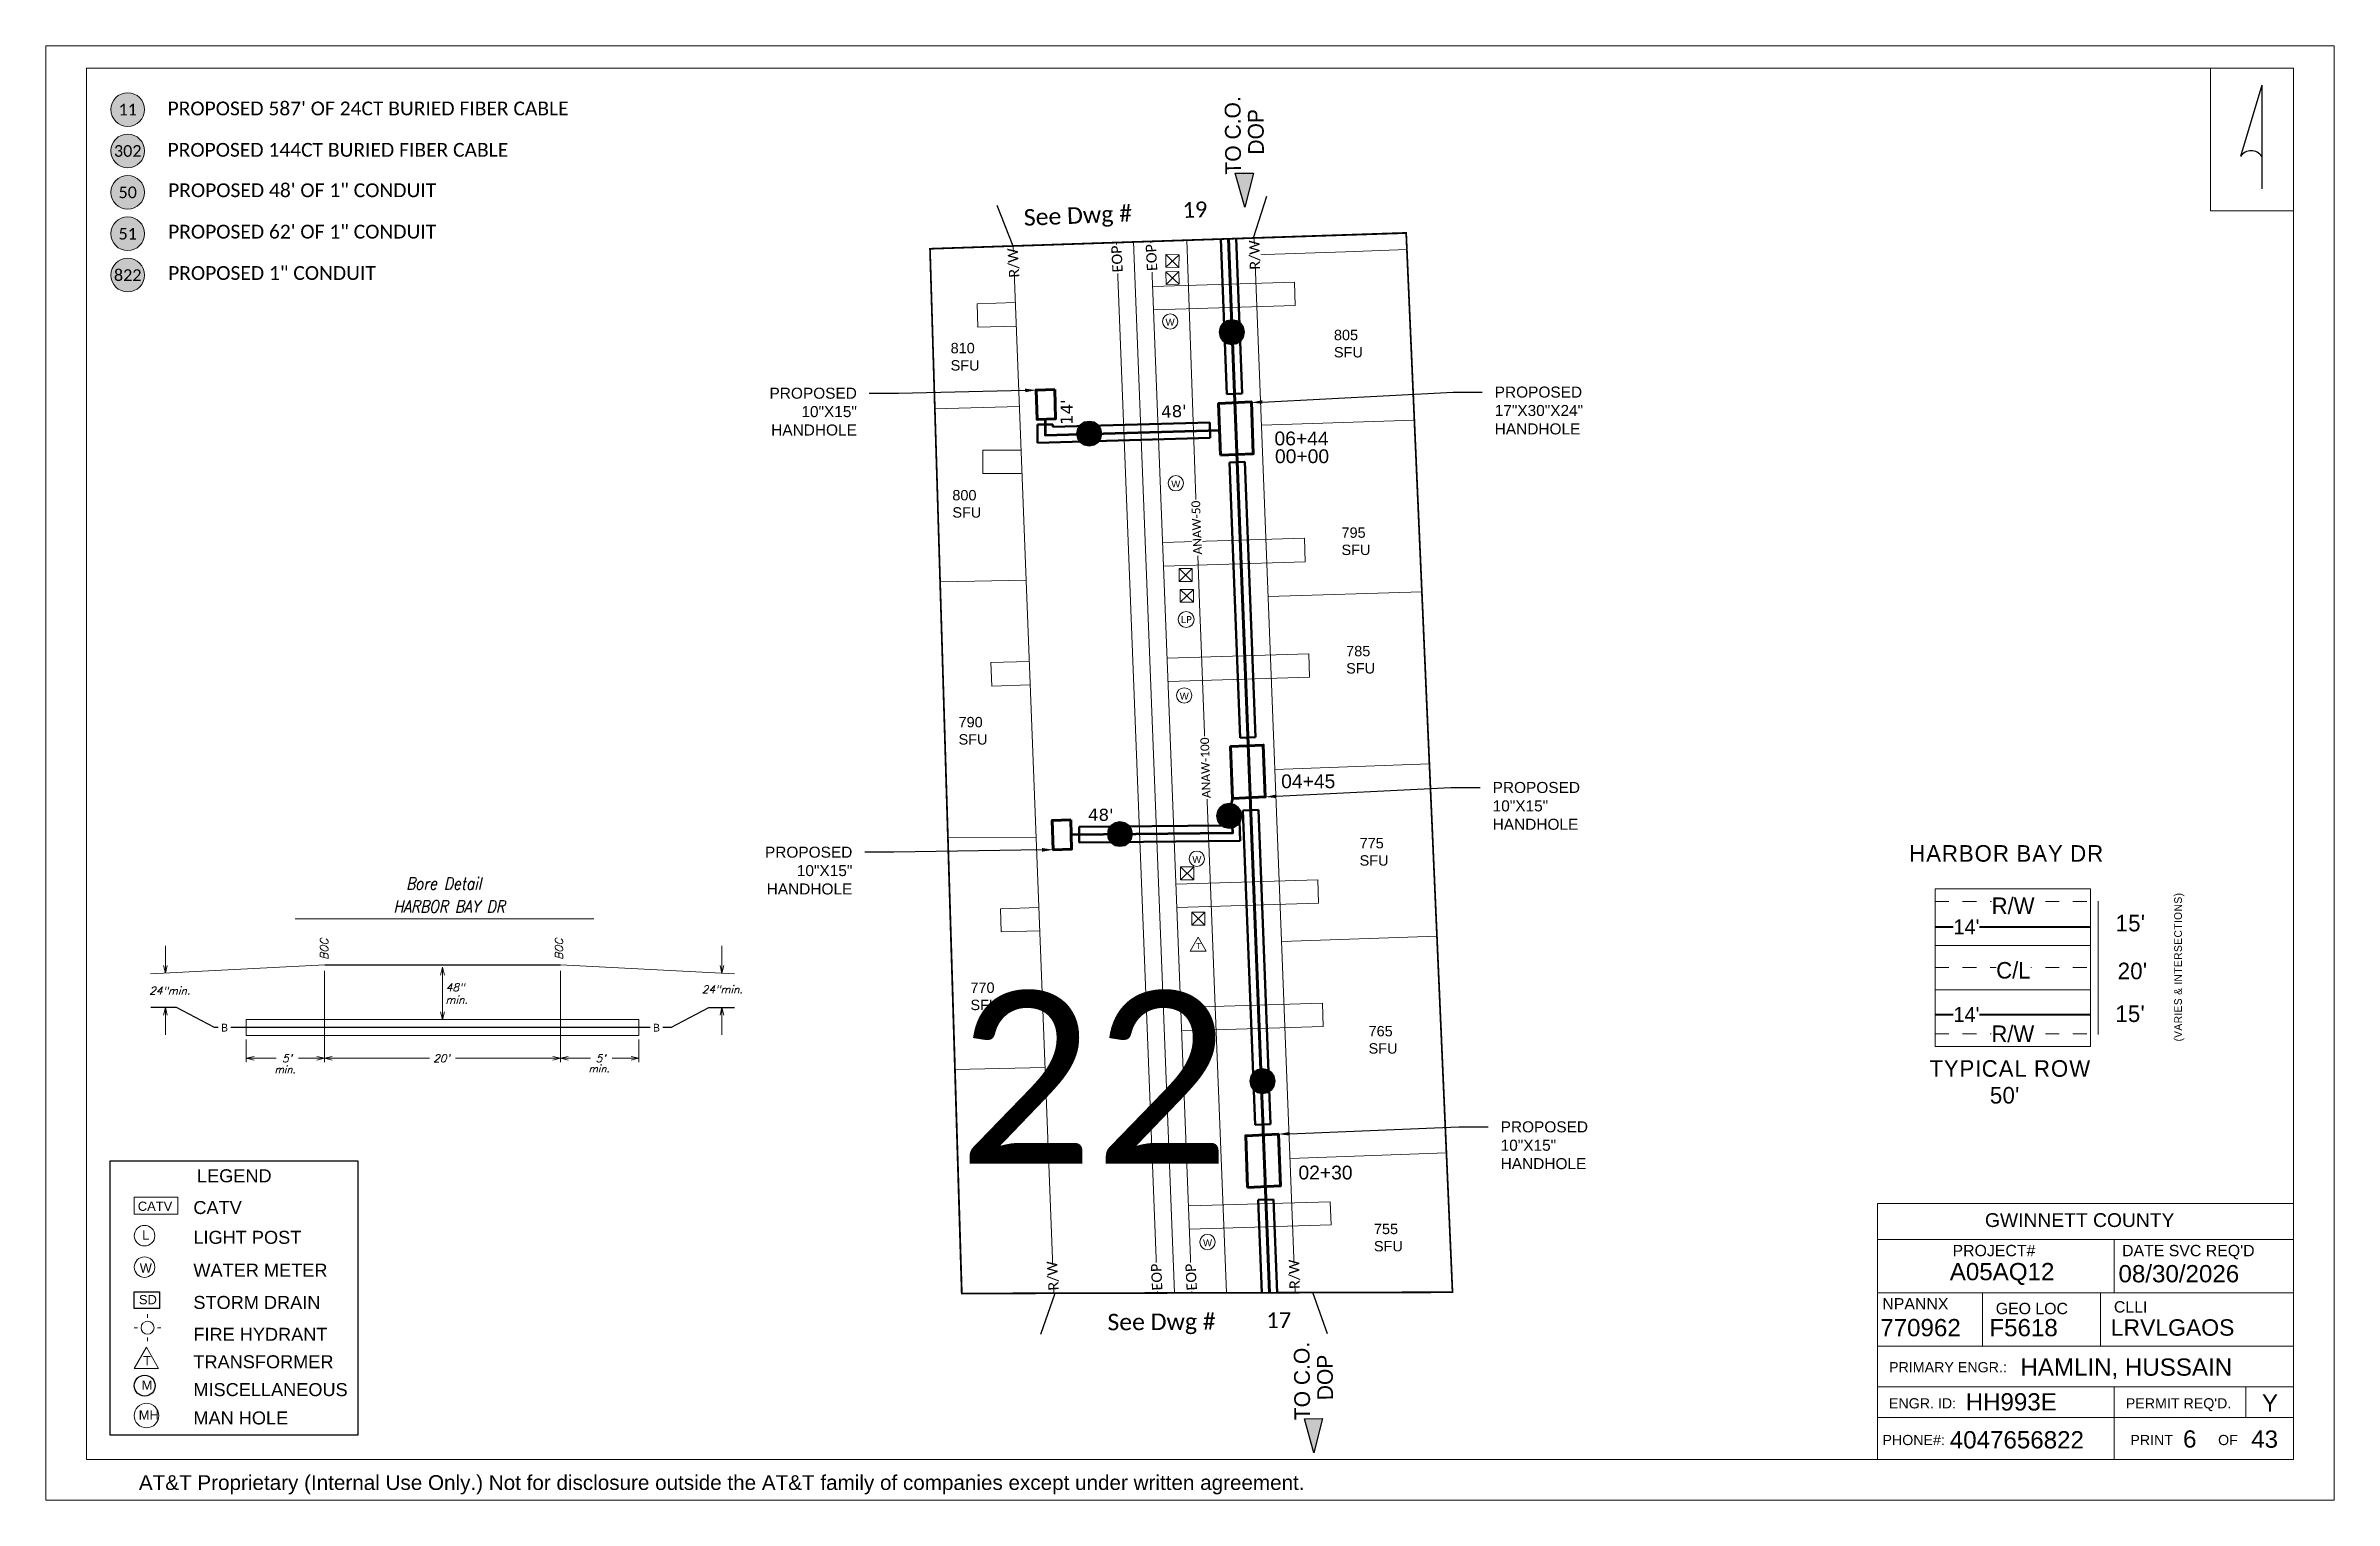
# Paper-space layout '18' of a CAD drawing. Header units: inches. Extents: x 1.3 to 17.9, y 1 to 11.6.
# The model-space entities are those that its viewports show. They can reach past a viewport. Long polylines and large blocks are cut down to what shows.
import ezdxf
from ezdxf import colors
from ezdxf.entities.mleader import LeaderData, LeaderLine
from ezdxf.enums import TextEntityAlignment as Align
from ezdxf.lldxf.tags import DXFTag
from ezdxf.math import Vec2, Vec3

# ---------------------------------------------------------------- set-up
doc = ezdxf.new("R2010")
doc.units = ezdxf.units.IN
doc.header["$MEASUREMENT"] = 0
for name, pattern in [('Buried', [41.5, 10, -0.75, -0.75, 30]), ('DASHED', [0.75, 0.5, -0.25]), ('PHANTOM2', [1.25, 0.625, -0.125, 0.125, -0.125, 0.125, -0.125])]:
    doc.linetypes.add(name, pattern=pattern)
for name, color, linetype in [('845CHH', 7, 'Continuous'), ('8645CHH', 7, 'Continuous'), ('ADDRESS', 6, 'Continuous'), ('EOP', 6, 'Continuous'), ('EX PED', 5, 'Continuous'), ('EXIST MH', 20, 'Continuous'), ('ga_clayton', 7, 'Continuous'), ('Grouping_Boundary', 2, 'Continuous'), ('INNER DUCT', 7, 'Continuous'), ('LIGHT_POST', 7, 'Continuous'), ('LINE LABELS', 7, 'Continuous'), ('Miscellaneous', 1, 'Continuous'), ('Parcels', 7, 'Continuous'), ('Pedestal', 7, 'Continuous'), ('PROPOSED_BURIED', 5, 'Continuous'), ('REELS', 250, 'Continuous'), ('REELS BUBBLES', 87, 'Continuous'), ('Right_of_Way', 7, 'Continuous'), ('StormDrain', 20, 'Continuous'), ('TO CO', 7, 'Continuous'), ('Viewport', 7, 'Continuous'), ('Water_Meter', 7, 'Continuous')]:
    doc.layers.add(name, color=color, linetype=linetype)
for name, color, linetype, lineweight in [('BURIED CABLE EX', 32, 'BUR', 30), ('CATV', 141, 'Continuous', 0), ('CenterLine', 161, 'Continuous', 0), ('DRIVEWAYS', 250, 'Continuous', 20), ('EXISTING', 4, 'Continuous', 0), ('FireHydrant', 150, 'Continuous', 0), ('INNERDUCT', 4, 'Continuous', 53), ('Level 1', 7, 'Continuous', 0), ('Level 18', 7, 'Continuous', 0), ('Level 19', 7, 'DASHED', 0), ('Level 2', 7, 'Continuous', 0), ('Level 3', 7, 'Continuous', 0), ('Level 63', 7, 'Continuous', 0), ('LightPost', 7, 'Continuous', 0), ('ManHole', 252, 'Continuous', 0), ('MISC', 7, 'Continuous', 0), ('Stationing', 7, 'Continuous', 0), ('Transformer', 92, 'Continuous', 0), ('unk 2 (def)', 7, 'Continuous', 0), ('WaterMeter', 252, 'Continuous', 0), ('z Level 63', 7, 'Continuous', 0)]:
    doc.layers.add(name, color=color, linetype=linetype, lineweight=lineweight)
doc.styles.add('Legend', font='calibri.ttf')
doc.styles.add('MtXpl_Arial_Unicode_', font='ARIALUNI.ttf')
doc.styles.add('PROPOSED', font='calibri.ttf')
doc.styles.get("Standard").update_dxf_attribs({"font": 'arial.ttf'})
doc.styles.add('Style-Arial', font='arial.ttf')
doc.styles.add('Style-ENGINEERING', font='ENGINEERING.shx')
doc.styles.add('Style-font000', font='font000.shx')
doc.styles.add('Style-ITALICS', font='ITALICS.shx')
doc.styles.add('Telco', font='dgn000.shx', dxfattribs={"height": 108})
doc.styles.add('TelcoFixed', font='dgn000.shx', dxfattribs={"height": 108})
tags = doc.linetypes.add('BUR', pattern='A,4.693196,-0.073857,["B",Standard,S=0.5,R=0,X=0,Y=-0.25],-0.553701,4.679246', length=10).pattern_tags.tags
tags[6] = DXFTag(74, 10)

psp = doc.layouts.new('18')

# ---------------------------------------------------------------- texts
psp.add_text('LEGEND', height=0.0942).set_placement((2.401, 3.328))
at = {"layer": 'CATV'}
for height, p in [(0.0671, (1.972, 3.121)), (0.0942, (2.375, 3.098))]:
    psp.add_text('CATV', height=height, dxfattribs=at).set_placement(p)
at = {"layer": 'FireHydrant'}
psp.add_text('FIRE HYDRANT', height=0.09418, dxfattribs=at).set_placement((2.375, 2.179))
at = {"layer": 'Level 18', "color": 7, "linetype": 'Continuous', "lineweight": 0, "style": 'Style-ITALICS', "width": 0.828147}
for s, p in [('Bore Detail', (4.189, 5.494)), ('HARBOR BAY DR', (4.229, 5.327))]:
    psp.add_text(s, height=0.08872, dxfattribs=at).set_placement(p, align=Align.MIDDLE_CENTER)
at = {"layer": 'Level 18', "color": 7, "linetype": 'Continuous', "lineweight": 0, "style": 'Style-ITALICS'}
for p in [(3.323, 5.018), (5.026, 5.018)]:
    psp.add_text('BOC', height=0.0564, rotation=90, dxfattribs=at).set_placement(p, align=Align.MIDDLE_CENTER)
for s, p in [('24"min.', (2.204, 4.717)), ('min.', (4.284, 4.651)), ('24"min.', (6.209, 4.727)), ("5'", (3.054, 4.227)), ("20'", (4.174, 4.227)), ("5'", (5.327, 4.227))]:
    psp.add_text(s, height=0.0564, dxfattribs=at).set_placement(p, align=Align.MIDDLE_CENTER)
at = {"layer": 'Level 18', "color": 20, "linetype": 'Continuous', "lineweight": 0, "style": 'Style-ENGINEERING'}
for p in [(2.601, 4.449), (5.732, 4.449)]:
    psp.add_text('B', height=0.0564, dxfattribs=at).set_placement(p, align=Align.MIDDLE_CENTER)
at = {"layer": 'Level 18', "color": 18, "linetype": 'Continuous', "lineweight": 0, "true_color": 0x000000, "style": 'Style-ITALICS'}
for p in [(3.04, 4.146), (5.316, 4.152)]:
    psp.add_text('min.', height=0.0532, dxfattribs=at).set_placement(p, align=Align.MIDDLE_CENTER)
at = {"layer": 'Level 18', "color": 7, "style": 'MtXpl_Arial_Unicode_'}
for s, height, p in [('GWINNETT COUNTY', 0.1, (15.363, 3.004)), ('PROJECT#', 0.0823, (15.128, 2.792)), ("DATE SVC REQ'D", 0.08228, (16.357, 2.792)), ('A05AQ12', 0.1252, (15.108, 2.618)), ('08/30/2026', 0.1252, (16.331, 2.603)), ('770962', 0.1252, (14.604, 2.212)), ('NPANNX', 0.0823, (14.619, 2.406)), ('F5618', 0.1252, (15.395, 2.212)), ('GEO LOC', 0.0823, (15.441, 2.372)), ('LRVLGAOS', 0.119, (16.275, 2.216)), ('CLLI', 0.0823, (16.298, 2.384)), ('PRIMARY ENGR.:', 0.07382, (14.668, 1.951)), ('HAMLIN, HUSSAIN', 0.12517, (15.62, 1.926)), ('ENGR. ID:', 0.0738, (14.667, 1.689)), ('HH993E', 0.1252, (15.223, 1.674)), ("PERMIT REQ'D.", 0.07382, (16.384, 1.689)), ('Y', 0.125, (17.371, 1.666)), ('PHONE#:', 0.0738, (14.62, 1.423)), ('4047656822', 0.1252, (15.108, 1.399)), ('PRINT', 0.0738, (16.417, 1.423)), ('OF', 0.0738, (17.053, 1.423)), ('43', 0.1252, (17.293, 1.404))]:
    psp.add_text(s, height=height, dxfattribs=at).set_placement(p)
at = {"layer": 'Level 18', "color": 7, "linetype": 'Continuous', "lineweight": 0, "insert": (4.272, 4.741), "char_height": 0.0564, "attachment_point": 5, "line_spacing_factor": 0.6, "style": 'Style-ITALICS'}
psp.add_mtext('48"', dxfattribs=at)
at = {"layer": 'Level 18', "color": 7, "lineweight": 0, "insert": (16.799, 1.53), "char_height": 0.1252, "attachment_point": 1, "style": 'MtXpl_Arial_Unicode_'}
psp.add_mtext('{\\C256;6 }', dxfattribs=at)
at = {"layer": 'LightPost'}
for s, height, p in [('L', 0.0671, (2.004, 2.912)), ('LIGHT POST', 0.0942, (2.375, 2.882))]:
    psp.add_text(s, height=height, dxfattribs=at).set_placement(p)
at = {"layer": 'ManHole'}
for s, height, p in [('MH', 0.0671, (1.979, 1.608)), ('MAN HOLE', 0.0942, (2.375, 1.573))]:
    psp.add_text(s, height=height, dxfattribs=at).set_placement(p)
at = {"layer": 'Miscellaneous'}
for s, height, p in [('M', 0.0671, (2, 1.824)), ('MISCELLANEOUS', 0.09418, (2.375, 1.778))]:
    psp.add_text(s, height=height, dxfattribs=at).set_placement(p)
at = {"layer": 'REELS', "linetype": 'BUR', "lineweight": 30, "ltscale": 4, "char_height": 0.1, "attachment_point": 1, "style": 'Legend'}
for s, width, insert in [("PROPOSED 587' OF 24CT BURIED FIBER CABLE", 2.93108, (2.188, 11.162)), ('PROPOSED 144CT BURIED FIBER CABLE', 2.48869, (2.188, 10.862)), ('PROPOSED 48\' OF 1" CONDUIT', 1.96408, (2.192, 10.569)), ('PROPOSED 62\' OF 1" CONDUIT', 1.96408, (2.192, 10.269)), ('PROPOSED 1" CONDUIT', 1.52169, (2.192, 9.969))]:
    psp.add_mtext_dynamic_manual_height_columns(s, width=width, gutter_width=340.277, heights=[0], dxfattribs=dict(at, insert=insert))
at = {"layer": 'StormDrain'}
for s, height, p in [('SD', 0.0671, (1.98, 2.444)), ('STORM DRAIN', 0.09418, (2.375, 2.41))]:
    psp.add_text(s, height=height, dxfattribs=at).set_placement(p)
at = {"layer": 'Transformer'}
for s, height, p in [('T', 0.0671, (2.011, 2.001)), ('TRANSFORMER', 0.09418, (2.375, 1.98))]:
    psp.add_text(s, height=height, dxfattribs=at).set_placement(p)
at = {"layer": 'WaterMeter'}
for s, height, p in [('W', 0.0671, (1.986, 2.674)), ('WATER METER', 0.09418, (2.375, 2.644))]:
    psp.add_text(s, height=height, dxfattribs=at).set_placement(p)

msp = doc.modelspace()

# ---------------------------------------------------------------- texts
at = {"layer": 'ADDRESS', "color": 1, "lineweight": 35, "char_height": 6, "attachment_point": 1}
for s, insert in [('805\\PSFU', (2371146.7, 1422524)), ('810\\PSFU', (2370924.4, 1422516.4)), ('800\\PSFU', (2370925.4, 1422431.1)), ('795\\PSFU', (2371151.1, 1422409.4)), ('785\\PSFU', (2371153.8, 1422340.7)), ('790\\PSFU', (2370929, 1422299.5)), ('775\\PSFU', (2371161.6, 1422229.3)), ('770\\PSFU', (2370935.9, 1422145.5)), ('765\\PSFU', (2371166.8, 1422120.3)), ('755\\PSFU', (2371169.9, 1422005.6))]:
    msp.add_mtext(s, dxfattribs=dict(at, insert=insert))
at = {"layer": 'Grouping_Boundary', "style": 'PROPOSED'}
msp.add_text('22', height=100, dxfattribs=at).set_placement((2370928.4, 1422040.5))
at = {"layer": 'INNER DUCT', "char_height": 7, "width": 12.108, "attachment_point": 5, "style": 'Legend'}
for s, insert, rotation in [("\\pxqc;{\\fVerdana|b0|i0|c0|p34;14'}", (2370991.7, 1422476.3), 89.8842), ("\\pxqc;{\\fVerdana|b0|i0|c0|p34;48'}", (2371053.9, 1422476.7), 2.5287), ("\\pxqc;{\\fVerdana|b0|i0|c0|p34;48'}", (2371011.5, 1422242.7), 0.0669)]:
    msp.add_mtext(s, dxfattribs=dict(at, insert=insert, rotation=rotation))
at = {"layer": 'Stationing', "color": 7, "lineweight": 35, "style": 'Style-Arial'}
for s, p in [('06+44', (2371127.9, 1422461)), ('00+00', (2371128.2, 1422450.7)), ('04+45', (2371131.8, 1422262.2)), ('02+30', (2371141.8, 1422035.3))]:
    e = msp.add_text(s, height=8, rotation=0, dxfattribs=at)
    e.set_placement(p, align=Align.MIDDLE_CENTER)
    e.dxf.unprotected_set("ltscale", 0)

# ---------------------------------------------------------------- blocks, each defined once
blk = doc.blocks.new('*U176')
at = {"color": 92, "lineweight": 30}
blk.add_lwpolyline([(15.48, 5.98), (11.74, 6.28), (2.75, -13.93), (5.47, -16.51)], dxfattribs=at)
at = {"color": 92, "lineweight": 30, "style": 'Legend'}
blk.add_text('See Dwg #', height=1.415, rotation=66.2465, dxfattribs=at).set_placement((7.49, -11.11))
at = {"lineweight": 0, "style": 'Legend'}
blk.add_attdef('DWG', (12.89, 1.4), '', height=1.35, rotation=66.2465, dxfattribs=at)
blk = doc.blocks.new('*U167')
h = blk.add_hatch(color=92)
h.dxf.hatch_style = 1
h.paths.add_polyline_path([(-150, 0), (56, 55), (56, -55)])
at = {"color": 92}
blk.add_lwpolyline([(-150, 0), (56, 55), (56, -55), (-150, 0)], close=True, dxfattribs=at)
at = {"color": 92, "lineweight": 30}
blk.add_lwpolyline([(580, 0, 0, 0, 0), (56, 0, 30, 0, 0), (0, 0, 0, 0, 0)], format="xyseb", dxfattribs=at)
at = {"color": 92, "lineweight": 30, "char_height": 95, "attachment_point": 1, "style": 'TelcoFixed'}
for s, insert in [('TO C.O.', (48, 115)), ('\\pxql;DOP', (167, -24))]:
    blk.add_mtext_dynamic_manual_height_columns(s, width=678.47, gutter_width=1, heights=[0], dxfattribs=dict(at, insert=insert))
blk = doc.blocks.new('*U177')
at = {"color": 92, "lineweight": 30}
blk.add_lwpolyline([(16.17, 7.54), (12.44, 7.84), (4.04, -11.03), (6.76, -13.61)], dxfattribs=at)
at = {"color": 92, "lineweight": 30, "style": 'Legend'}
blk.add_text('See Dwg #', height=1.415, rotation=246.4959, dxfattribs=at).set_placement((13.56, 6.21))
at = {"lineweight": 0, "style": 'Legend'}
blk.add_attdef('DWG', (8.22, -6.32), '', height=1.35, rotation=246.4959, dxfattribs=at)
blk = doc.blocks.new('*U310')
at = {"linetype": 'Continuous', "lineweight": 0, "true_color": 0xffffff}
h = blk.add_hatch(color=7, dxfattribs=at)
h.dxf.hatch_style = 1
h.paths.add_polyline_path([(-0.122, 0, 1), (0.122, 0, 1)])
at = {"color": 0, "linetype": 'ByBlock', "lineweight": -2}
blk.add_circle((0, 0), 0.122, dxfattribs=at)
at = {"color": 0, "linetype": 'ByBlock', "lineweight": -2, "style": 'PROPOSED'}
blk.add_attdef('CCFN', text='', height=0.0844, dxfattribs=at).set_placement((0, 0), align=Align.MIDDLE_CENTER)
at = {"color": 0, "linetype": 'ByBlock', "lineweight": -2, "flags": 104}
blk.add_attdef('CCFA', text='', height=0.0844, dxfattribs=at).set_placement((0.206, 0.09), align=Align.TOP_LEFT)
blk = doc.blocks.new('ATTSW_NORTH1')
at = {"layer": 'z Level 63', "color": 0, "linetype": 'Continuous', "lineweight": -2, "ltscale": 800.0016}
for q in [(-1458, -1329), (0, -3559)]:
    blk.add_line((0, 3559), q, dxfattribs=at)
blk.add_arc((-729, -1826), 882, 34.29789, 145.70211, dxfattribs=at)
blk = doc.blocks.new('_Open90')
at = {"color": 0, "linetype": 'ByBlock', "lineweight": -2}
for p, q in [((0, 0), (-1, 0)), ((-0.5, 0.5), (0, 0)), ((0, 0), (-0.5, -0.5))]:
    blk.add_line(p, q, dxfattribs=at)
blk = doc.blocks.new('845CHH')
at = {"layer": '845CHH', "color": 1, "lineweight": 90}
blk.add_lwpolyline([(15.8, -10.3), (-14.2, -10.2), (-14.3, 8.8), (15.7, 8.7)], close=True, dxfattribs=at)
blk = doc.blocks.new('8645CHH')
at = {"layer": '8645CHH', "color": 1, "lineweight": 70}
blk.add_lwpolyline([(9.1, -5.9), (-7.9, -5.8), (-7.9, 4.9), (9.1, 4.9)], close=True, dxfattribs=at)
blk = doc.blocks.new('LP')
at = {"layer": 'EXIST MH', "color": 250, "lineweight": 0}
blk.add_circle((0, 0), 4.61, dxfattribs=at)
at = {"layer": 'EXIST MH', "color": 250, "insert": (0.1, 0), "char_height": 4, "width": 6.256, "attachment_point": 5, "style": 'Legend'}
blk.add_mtext('{\\fVerdana|b0|i0|c0|p34;LP}', dxfattribs=at)
blk = doc.blocks.new('EX PED')
at = {"layer": 'EX PED', "color": 5, "lineweight": 0}
blk.add_lwpolyline([(-3.8, 3.7), (3.8, 3.7), (3.8, -3.7), (-3.8, -3.7)], close=True, dxfattribs=at)
for points in [[(-3.8, 3.7), (3.8, -3.7)], [(3.8, 3.7), (-3.8, -3.7)]]:
    blk.add_lwpolyline(points, dxfattribs=at)
blk = doc.blocks.new('Transformer')
at = {"layer": 'Transformer'}
blk.add_lwpolyline([(0, 1.52), (-1.31, -0.76), (1.31, -0.76)], close=True, dxfattribs=at)
blk.add_text('T', height=0.998, dxfattribs=at).set_placement((-0.35, -0.44))
blk = doc.blocks.new('WaterMeter')
at = {"layer": 'WaterMeter'}
blk.add_circle((0, 0), 1.11, dxfattribs=at)
blk.add_text('W', height=0.998, dxfattribs=at).set_placement((-0.66, -0.6))

# ---------------------------------------------------------------- linework, layer by layer
at = {"layer": 'BURIED CABLE EX', "lineweight": 0}
msp.add_lwpolyline([(2371071.5, 1422295.2), (2371069.3, 1422351.1), (2371068.9, 1422359.9), (2371060.7, 1422596), (2371059.2, 1422610), (2371052.9, 1422773.2), (2371052.4, 1422784.4), (2371044.4, 1422989.5), (2371044.1, 1422999.7), (2371042.8, 1423036, 0.275736), (2371011.8, 1423083.4), (2371001.4, 1423087.3, 0.44237), (2370932.9, 1423042.4), (2370932.3, 1423031.9, 0.334139), (2370974, 1422980.1, -0.33259), (2370985.3, 1422966.1), (2370991, 1422819.6)], format="xyb", dxfattribs=at).dxf.unprotected_set("ltscale", 0)
msp.add_lwpolyline([(2371106, 1421424.8), (2371095.4, 1421687.4), (2371094.9, 1421699.4), (2371089.6, 1421829.7), (2371086.9, 1421899.6), (2371086.4, 1421912.6), (2371077.5, 1422141.3), (2371077.1, 1422151.5), (2371071.5, 1422295.2)], dxfattribs=at).dxf.unprotected_set("ltscale", 0)
at = {"layer": 'CenterLine', "color": 7, "linetype": 'PHANTOM2', "lineweight": 0, "ltscale": 20}
msp.add_lwpolyline([(2371058.3, 1421863.2), (2371056.9, 1421898.5), (2371013.4, 1423014.7)], dxfattribs=at)
at = {"layer": 'DRIVEWAYS', "color": 1, "lineweight": 0}
for points in [[(2371041.6, 1422549.2), (2371123.8, 1422551.7), (2371124.2, 1422538.1), (2371042.1, 1422535.6)], [(2370962.4, 1422526.2), (2370940.1, 1422525.5), (2370939.7, 1422539.1), (2370961.9, 1422539.8)], [(2370965.3, 1422440.7), (2370943, 1422440.7), (2370943.1, 1422454.2), (2370965.2, 1422454.2)], [(2371047.3, 1422400.6), (2371129.6, 1422403.1), (2371130, 1422389.5), (2371047.9, 1422387)], [(2370970.5, 1422318.1), (2370948.2, 1422317.4), (2370947.8, 1422331), (2370970, 1422331.7)], [(2371050, 1422333.6), (2371132.2, 1422336.1), (2371132.6, 1422322.5), (2371050.5, 1422320.1)], [(2371055.1, 1422202.5), (2371137.3, 1422205), (2371137.7, 1422191.5), (2371055.6, 1422189)], [(2370976.1, 1422175.5), (2370953.8, 1422174.8), (2370953.4, 1422188.3), (2370975.5, 1422189)], [(2371057.8, 1422131), (2371140.1, 1422133.5), (2371140.5, 1422119.9), (2371058.4, 1422117.5)], [(2371062.3, 1422015.9), (2371144.6, 1422018.4), (2371145, 1422004.9), (2371062.9, 1422002.4)]]:
    msp.add_lwpolyline(points, dxfattribs=at)
at = {"layer": 'EOP', "color": 6, "lineweight": 0}
msp.add_lwpolyline([(2371066.9, 1421898.9), (2371024.5, 1422988.3)], dxfattribs=at)
msp.add_lwpolyline([(2371005.3, 1422966.9), (2371046.9, 1421898.1, -0.417054)], format="xyb", dxfattribs=at)
at = {"layer": 'Grouping_Boundary', "const_width": 1}
for points in [[(2370854.9, 1423141.9), (2371170.6, 1423154.2), (2371187.6, 1422580.1), (2370881.2, 1422570.1)], [(2371215.5, 1421965.9), (2370930.9, 1421965.1), (2370841.8, 1422074.8), (2370574.3, 1421924.6), (2370692.1, 1421714.6), (2370826.7, 1421666), (2370828.4, 1421615.1), (2371236.1, 1421624.6)]]:
    msp.add_lwpolyline(points, close=True, dxfattribs=at)
at = {"layer": 'INNERDUCT'}
for points in [[(2370979.2, 1422472.2), (2370979.2, 1422463), (2371080.5, 1422465.9)], [(2371087.9, 1422252.3), (2371087.1, 1422249.2), (2371087.8, 1422232.1), (2370994.4, 1422231.2)], [(2371091.5, 1422252.5), (2371091.5, 1422252.5)]]:
    msp.add_lwpolyline(points, dxfattribs=at)
at = {"layer": 'Level 19', "color": 2, "lineweight": 50, "ltscale": 15}
for points in [[(2371084.5, 1422486.7), (2371078.5, 1422642.5), (2371087.4, 1422642.9), (2371093.5, 1422487.1)], [(2371074.9, 1422461.3), (2370974.7, 1422458.4), (2370974.7, 1422469.1), (2370983.7, 1422469.1), (2370983.7, 1422467.7), (2371074.7, 1422470.3)], [(2371092.3, 1422287.4), (2371086.1, 1422447), (2371095.1, 1422447.4), (2371101.3, 1422287.8)], [(2371101, 1422062.9), (2371093.9, 1422245.3), (2371102.9, 1422245.7), (2371110, 1422063.3)], [(2370998.9, 1422235.7), (2371083.1, 1422236.6), (2371082.8, 1422244.4), (2371091.8, 1422244.7), (2371092.4, 1422227.7), (2370999, 1422226.7)], [(2371110.4, 1421827.4), (2371107.4, 1421900.4), (2371102.7, 1422019.4), (2371111.7, 1422019.7), (2371116.4, 1421900.8), (2371119.4, 1421827.8)]]:
    msp.add_lwpolyline(points, close=True, dxfattribs=at)
at = {"layer": 'Parcels', "color": 255, "linetype": 'DASHED', "lineweight": 0, "ltscale": 15}
for points in [[(2370960.3, 1422580.8), (2370752.8, 1422574.9), (2370752.1, 1422600.3), (2370749.9, 1422676.7), (2370956.3, 1422681.8)], [(2371097.1, 1422666.1), (2371251.2, 1422672.3), (2371309.4, 1422674.6), (2371312.6, 1422674.7), (2371316.2, 1422575.1), (2371313.2, 1422575), (2371153.5, 1422569.3), (2371100.9, 1422567.4)], [(2370964.2, 1422479.5), (2370764.3, 1422474.2), (2370755, 1422500.8), (2370752.8, 1422574.9), (2370960.3, 1422580.8)], [(2371100.9, 1422567.4), (2371153.5, 1422569.3), (2371313.2, 1422575), (2371316.2, 1422575.1), (2371319.8, 1422475.8), (2371316.7, 1422475.7), (2371104.7, 1422468.8)], [(2370968.1, 1422378.9), (2370798.8, 1422375.1), (2370769.9, 1422458.1), (2370764.3, 1422474.2), (2370964.2, 1422479.5)], [(2371104.7, 1422468.8), (2371316.7, 1422475.7), (2371319.8, 1422475.8), (2371323.4, 1422376.1), (2371320.4, 1422376), (2371108.6, 1422369.3)], [(2370973.9, 1422229.7), (2370843.7, 1422229.4), (2370833.5, 1422275.4), (2370823.5, 1422303.5), (2370805.3, 1422356.4), (2370798.8, 1422375.1), (2370968.1, 1422378.9)], [(2371108.6, 1422369.3), (2371320.4, 1422376), (2371323.4, 1422376.1), (2371324.4, 1422351), (2371325.1, 1422329.4), (2371327, 1422277), (2371323.9, 1422276.9), (2371112.5, 1422269.1)], [(2371112.5, 1422269.1), (2371323.9, 1422276.9), (2371327, 1422277), (2371328.3, 1422241.2), (2371330.7, 1422176.9), (2371327.6, 1422176.8), (2371116.4, 1422169.2)], [(2370979.1, 1422096.3), (2370920.8, 1422094.9), (2370904.5, 1422094.5), (2370874.5, 1422094), (2370849.1, 1422205.2), (2370843.7, 1422229.4), (2370843.7, 1422229.4), (2370843.7, 1422229.4), (2370973.9, 1422229.7)], [(2371116.4, 1422169.2), (2371327.6, 1422176.8), (2371330.7, 1422176.9), (2371332.2, 1422136.1), (2371335.2, 1422051.2), (2371335.2, 1422051.2), (2371121.3, 1422043.5)], [(2370774.5, 1422035.2), (2370874.5, 1422094), (2370904.5, 1422094.5), (2370906, 1422064.9), (2370912.7, 1421928.9)], [(2370912.7, 1421928.9), (2370906, 1422064.9), (2370904.5, 1422094.5), (2370920.8, 1422094.9), (2370979.1, 1422096.3)], [(2371121.3, 1422043.5), (2371335.2, 1422051.2), (2371335.2, 1422051.2), (2371335.6, 1422042.6), (2371339.3, 1421939.9), (2371336.1, 1421939.8), (2371125.6, 1421932.3)]]:
    msp.add_lwpolyline(points, dxfattribs=at)
at = {"layer": 'PROPOSED_BURIED', "color": 10, "lineweight": 60, "ltscale": 6}
msp.add_lwpolyline([(2371062.2, 1423063.3, -0.084758), (2371067.8, 1423036.9), (2371069.4, 1422990), (2371089.8, 1422467.5)], format="xyb", dxfattribs=at)
msp.add_lwpolyline([(2371089.8, 1422467.5), (2371111.9, 1421900.6), (2371115.7, 1421804.7)], dxfattribs=at)
at = {"layer": 'Right_of_Way', "color": 3, "linetype": 'DASHED', "lineweight": 0, "ltscale": 15}
msp.add_lwpolyline([(2370985.6, 1421931.1), (2370946, 1422947.9, -1.765626)], format="xyb", dxfattribs=at)
msp.add_lwpolyline([(2371084.4, 1422990.5), (2371126.8, 1421901.2)], dxfattribs=at)

# ---------------------------------------------------------------- block references
at = {"layer": '845CHH', "color": 1, "lineweight": 50, "rotation": 272.3453997614127}
for p in [(2371090.6, 1422467.5), (2371097.5, 1422268.5), (2371106.3, 1422042.9)]:
    msp.add_blockref('845CHH', p, dxfattribs=at)
at = {"layer": '8645CHH', "color": 1, "lineweight": 50, "rotation": 91.95500150197732}
for p in [(2370979.2, 1422480.1), (2370988.5, 1422230.6)]:
    msp.add_blockref('8645CHH', p, dxfattribs=at)
at = {"layer": 'LIGHT_POST', "lineweight": 35}
msp.add_blockref('LP', (2371061, 1422356), dxfattribs=at)
at = {"layer": 'Pedestal', "lineweight": 35}
for p, rotation in [((2371053, 1422563.9), 359.1559067511963), ((2371053.1, 1422554), 1.278358418100945)]:
    msp.add_blockref('EX PED', p, dxfattribs=dict(at, rotation=rotation))
for p in [(2371060.7, 1422381.8), (2371061.4, 1422369.7), (2371061.6, 1422208.8), (2371068, 1422182.5)]:
    msp.add_blockref('EX PED', p, dxfattribs=at)
at = {"layer": 'REELS BUBBLES', "color": 250, "lineweight": 0, "xscale": 60, "yscale": 60, "zscale": 60}
for p, values in [((2371087.5, 1422522.6), {'CCFN': '11'}), ((2371004.7, 1422463.8), {'CCFN': '51'}), ((2371022.6, 1422231.6), {'CCFN': '50'}), ((2371105.3, 1422088.3), {'CCFN': '302'})]:
    msp.add_blockref('*U310', p, dxfattribs=at).add_auto_attribs(values)
at = {"layer": 'Transformer', "lineweight": 35, "xscale": 3.5, "yscale": 3.5, "zscale": 3.5}
msp.add_blockref('Transformer', (2371068, 1422166.4), dxfattribs=at)
at = {"layer": 'Water_Meter', "color": 5, "lineweight": 35, "xscale": 4, "yscale": 4}
for p in [(2371051.7, 1422528.8, 5), (2371055, 1422435, 5), (2371059.9, 1422312, 5), (2371067.2, 1422217.3, 5), (2371070, 1422117.2, 5), (2371073.4, 1421995, 5)]:
    msp.add_blockref('WaterMeter', p, dxfattribs=at)

msp.set_redraw_order([(e.dxf.handle, doc.entitydb.next_handle()) for e in msp.query("TEXT MTEXT ATTDEF DIMENSION ARC_DIMENSION")])  # texts and dimensions are drawn at this point

# ---------------------------------------------------------------- leaders
at = {"layer": 'ga_clayton'}
ml = msp.add_multileader_mtext('Standard', dxfattribs=at)
ml.set_content('\\pxt10;NOTE: 749-772 UNITS COUNTS FOR\\P\\ptz;ENERGIZED EXISTING FBT FOR \\PADDRESS 748 (51995432)', color=256)
ml.set_leader_properties(color=256, linetype='ByLayer', lineweight=30)
ml.set_arrow_properties(name='OPEN90')
ml.build(insert=Vec2(0, 0))
ml.multileader.update_dxf_attribs({"leader_type": 2, "dogleg_length": 0.36, "arrow_head_size": 22.6, "scale": 5})
ctx = ml.context
ctx.base_point, ctx.scale, ctx.char_height, ctx.arrow_head_size, ctx.landing_gap_size, ctx.plane_origin = Vec3(2370638.2, 1425758.3), 5, 5.278, 22.6, 0.203, Vec3(2370622, 1425682.5)
notes = []
notes.append((ctx, [(0, (0, 0, 0), (0, 0), (1, 0), 1, [])]))
ctx.mtext.insert, ctx.mtext.width, ctx.mtext.defined_height, ctx.mtext.flow_direction = Vec3(2370638.4, 1425760.9), 154.065, 53.2, 5
ml = msp.add_multileader_mtext('Standard', dxfattribs=at)
ml.set_content('\\pxt10;NOTE: 773-778 UNITS COUNTS FOR\\P\\ptz;ENERGIZED EXISTING FBT FOR \\PADDRESS 788 (51991809)', color=256)
ml.set_leader_properties(color=256, linetype='ByLayer', lineweight=30)
ml.set_arrow_properties(name='OPEN90')
ml.build(insert=Vec2(0, 0))
ml.multileader.update_dxf_attribs({"leader_type": 2, "dogleg_length": 0.36, "arrow_head_size": 22.6, "scale": 5})
ctx = ml.context
ctx.base_point, ctx.scale, ctx.char_height, ctx.arrow_head_size, ctx.landing_gap_size, ctx.plane_origin = Vec3(2370772.5, 1425436.3), 5, 5.278, 22.6, 0.203, Vec3(2370756.3, 1425360.5)
notes.append((ctx, [(0, (0, 0, 0), (0, 0), (1, 0), 1, [])]))
ctx.mtext.insert, ctx.mtext.width, ctx.mtext.defined_height, ctx.mtext.flow_direction = Vec3(2370772.7, 1425438.9), 154.065, 53.2, 5
for ctx, leaders in notes:
    for number, flags, end, landing, length, lines in leaders:
        leader = LeaderData()
        leader.index, (leader.has_last_leader_line, leader.has_dogleg_vector, leader.attachment_direction) = number, flags
        leader.last_leader_point, leader.dogleg_vector, leader.dogleg_length = Vec3(end), Vec3(landing), length
        for number, points, colour, breaks in lines:
            line = LeaderLine()
            line.index, line.vertices, line.color, line.breaks = number, Vec3.list(points), colors.encode_raw_color(colour), breaks
            leader.lines.append(line)
        ctx.leaders.append(leader)

# ---------------------------------------------------------------- next in the draw order: texts
at = {"layer": 'BURIED CABLE EX', "char_height": 5, "attachment_point": 5, "style": 'Legend', "bg_fill": 3, "box_fill_scale": 1.1, "bg_fill_color": 256, "bg_fill_transparency": 0}
for s, insert, width, rotation in [('ANAW-50', (2371067.1, 1422409.3), 31.381, 92), ('ANAW-100', (2371072.2, 1422270), 35.373, 91.6369)]:
    msp.add_mtext(s, dxfattribs=dict(at, insert=insert, width=width, rotation=rotation))

# ---------------------------------------------------------------- next in the draw order: linework, layer by layer
at = {"layer": 'Grouping_Boundary', "const_width": 1}
msp.add_lwpolyline([(2370912.4, 1422571), (2371188.6, 1422580.2), (2371215.5, 1421965.9), (2370930.9, 1421965.1)], close=True, dxfattribs=at)

# ---------------------------------------------------------------- next in the draw order: block references
at = {"layer": 'REELS BUBBLES', "color": 250, "lineweight": 0, "xscale": 60, "yscale": 60, "zscale": 60}
msp.add_blockref('*U310', (2371085.9, 1422242.1), dxfattribs=at).add_auto_attribs({'CCFN': '822'})

# ---------------------------------------------------------------- next in the draw order: texts
at = {"layer": 'LINE LABELS', "char_height": 6, "attachment_point": 5, "style": 'Legend', "bg_fill": 3, "box_fill_scale": 1.1, "bg_fill_color": 256, "bg_fill_transparency": 0}
for s, insert, width, rotation in [('\\pxqc;R/W', (2370960, 1422586.6), 11.311, 93.5354), ('\\pxqc;R/W', (2370961, 1422562.8), 11.311, 93.5354), ('\\pxqc;EOP', (2371020.9, 1422565.1), 15.519, 92.7248), ('\\pxqc;EOP', (2371040.9, 1422565.9), 15.519, 93.1646), ('\\pxqc;R/W', (2371100.9, 1422567.4), 11.311, 91.5102), ('\\pxqc;R/W', (2370985.9, 1421956.4), 11.311, 93.5354), ('\\pxqc;EOP', (2371044.7, 1421955.8), 15.519, 92.7248), ('\\pxqc;EOP', (2371064.6, 1421956.8), 15.519, 93.1646), ('\\pxqc;R/W', (2371124.7, 1421956.4), 11.311, 91.5102)]:
    msp.add_mtext(s, dxfattribs=dict(at, insert=insert, width=width, rotation=rotation))

# ---------------------------------------------------------------- next in the draw order: texts
for s, insert, width, rotation in [('\\pxqc;EOP', (2371020.1, 1422587.3), 15.519, 92.7248), ('\\pxqc;EOP', (2371040, 1422588.1), 15.519, 93.1646), ('\\pxqc;R/W', (2371100, 1422590.3), 11.311, 91.5102), ('\\pxqc;R/W', (2370983.8, 1421975.4), 11.311, 93.4332), ('\\pxqc;EOP', (2371043.9, 1421974.7), 15.519, 92.6226), ('\\pxqc;EOP', (2371063.9, 1421974.7), 15.519, 93.0624), ('\\pxqc;R/W', (2371123.9, 1421976.3), 11.311, 91.4081)]:
    msp.add_mtext(s, dxfattribs=dict(at, insert=insert, width=width, rotation=rotation))

# ---------------------------------------------------------------- linework, layer by layer
psp.add_lwpolyline([(1.771, 3.483), (3.566, 3.483), (3.566, 1.495), (1.771, 1.495)], close=True)
at = {"layer": 'CATV'}
psp.add_lwpolyline([(1.946, 3.22), (2.262, 3.22), (2.262, 3.098), (1.946, 3.098)], close=True, dxfattribs=at)
at = {"layer": 'FireHydrant'}
for points in [[(2.043, 2.346), (2.043, 2.371)], [(1.971, 2.274), (1.946, 2.274)], [(2.043, 2.202), (2.043, 2.177)], [(2.115, 2.274), (2.14, 2.274)]]:
    psp.add_lwpolyline(points, dxfattribs=at)
psp.add_circle((2.043, 2.274), 0.0472, dxfattribs=at)
at = {"layer": 'Level 1', "color": 253, "linetype": 'PHANTOM2', "lineweight": 0, "ltscale": 0.1}
psp.add_line((15.001, 4.884), (16.129, 4.884), dxfattribs=at)
at = {"layer": 'Level 18', "color": 7, "linetype": 'Continuous', "lineweight": 13}
psp.add_line((16.184, 5.366), (16.184, 4.399), dxfattribs=at)
at = {"layer": 'Level 18', "color": 7, "linetype": 'Continuous', "lineweight": 0}
for p, q in [((3.113, 5.238), (5.277, 5.238)), ((2.172, 5.041), (2.172, 4.844)), ((6.207, 5.041), (6.207, 4.844)), ((3.325, 4.86), (3.325, 4.199)), ((4.181, 4.888), (4.181, 4.507)), ((5.036, 4.86), (5.036, 4.199)), ((2.172, 4.398), (2.172, 4.595)), ((6.207, 4.398), (6.207, 4.595)), ((2.758, 4.363), (2.758, 4.199)), ((5.605, 4.363), (5.605, 4.199)), ((2.976, 4.227), (2.758, 4.227)), ((3.137, 4.227), (3.325, 4.227)), ((4.087, 4.227), (3.325, 4.227)), ((4.274, 4.227), (5.036, 4.227)), ((5.255, 4.227), (5.036, 4.227)), ((5.41, 4.227), (5.605, 4.227)), ((14.583, 2.913), (14.583, 3.174)), ((14.583, 3.174), (17.6, 3.174)), ((17.6, 2.913), (14.583, 2.913)), ((14.583, 2.913), (14.583, 1.318)), ((16.3, 2.913), (16.3, 2.527)), ((17.6, 2.913), (17.6, 1.318)), ((17.6, 2.913), (17.6, 1.318)), ((17.6, 2.527), (14.583, 2.527)), ((15.344, 2.527), (15.344, 2.141)), ((16.201, 2.527), (16.201, 2.141)), ((17.6, 2.141), (14.583, 2.141)), ((14.583, 1.846), (17.6, 1.846)), ((16.3, 1.846), (16.3, 1.318)), ((17.255, 1.846), (17.255, 1.623)), ((14.583, 1.623), (17.6, 1.623)), ((14.583, 1.318), (17.6, 1.318)), ((14.583, 1.318), (17.6, 1.318))]:
    psp.add_line(p, q, dxfattribs=at)
at = {"layer": 'Level 18', "color": 135, "linetype": 'Continuous', "lineweight": 30}
psp.add_line((3.327, 4.905), (5.036, 4.905), dxfattribs=at)
at = {"layer": 'Level 18', "color": 20, "linetype": 'Continuous', "lineweight": 30}
for p, q in [((2.555, 4.449), (2.527, 4.449)), ((5.686, 4.449), (2.647, 4.449)), ((5.836, 4.449), (5.778, 4.449))]:
    psp.add_line(p, q, dxfattribs=at)
at = {"layer": 'Level 18', "color": 7, "linetype": 'Continuous', "lineweight": 13, "flags": 128}
psp.add_lwpolyline([(15.001, 5.456), (16.129, 5.456), (16.129, 4.312), (15.001, 4.312)], close=True, dxfattribs=at)
at = {"layer": 'Level 18', "color": 7, "linetype": 'Continuous', "lineweight": 0, "flags": 128}
for points in [[(3.327, 4.905), (2.065, 4.839)], [(2.186, 4.9), (2.172, 4.844), (2.158, 4.9)], [(4.167, 4.83), (4.181, 4.887), (4.196, 4.83)], [(5.036, 4.905), (6.298, 4.839)], [(6.221, 4.9), (6.207, 4.844), (6.193, 4.9)], [(2.158, 4.539), (2.172, 4.595), (2.186, 4.539)], [(4.196, 4.563), (4.181, 4.507), (4.167, 4.563)], [(6.193, 4.539), (6.207, 4.595), (6.221, 4.539)], [(2.815, 4.213), (2.758, 4.227), (2.815, 4.241)], [(3.269, 4.241), (3.325, 4.227), (3.269, 4.213)], [(3.382, 4.213), (3.325, 4.227), (3.382, 4.241)], [(4.98, 4.241), (5.036, 4.227), (4.98, 4.213)], [(5.093, 4.213), (5.036, 4.227), (5.093, 4.241)], [(5.548, 4.241), (5.605, 4.227), (5.548, 4.213)]]:
    psp.add_lwpolyline(points, dxfattribs=at)
at = {"layer": 'Level 18', "color": 20, "linetype": 'Continuous', "lineweight": 30, "flags": 128}
for points in [[(2.527, 4.449), (2.252, 4.595), (2.066, 4.595)], [(5.836, 4.449), (6.111, 4.595), (6.297, 4.595)]]:
    psp.add_lwpolyline(points, dxfattribs=at)
at = {"layer": 'Level 18', "color": 7, "linetype": 'Continuous', "lineweight": 0, "flags": 128}
psp.add_lwpolyline([(2.758, 4.391), (5.605, 4.391), (5.605, 4.507), (2.758, 4.507)], close=True, dxfattribs=at)
at = {"layer": 'Level 2', "color": 253, "linetype": 'DASHED', "lineweight": 0, "ltscale": 0.1}
for p, q in [((15.001, 5.364), (16.129, 5.364)), ((15.001, 4.404), (16.129, 4.404))]:
    psp.add_line(p, q, dxfattribs=at)
at = {"layer": 'Level 3', "color": 253, "linetype": 'Continuous', "lineweight": 0}
for p, q in [((15.001, 5.044), (16.129, 5.044)), ((15.001, 4.724), (16.129, 4.724))]:
    psp.add_line(p, q, dxfattribs=at)
at = {"layer": 'Level 63', "color": 1, "linetype": 'Buried', "lineweight": 40, "ltscale": 1.126138}
psp.add_line((15.001, 5.18), (16.129, 5.18), dxfattribs=at)
at = {"layer": 'LightPost'}
psp.add_circle((2.021, 2.941), 0.0744, dxfattribs=at)
at = {"layer": 'ManHole'}
psp.add_circle((2.035, 1.637), 0.0889, dxfattribs=at)
at = {"layer": 'Miscellaneous'}
psp.add_circle((2.022, 1.854), 0.0758, dxfattribs=at)
at = {"layer": 'StormDrain'}
psp.add_lwpolyline([(1.946, 2.534), (2.13, 2.534), (2.13, 2.413), (1.946, 2.413)], close=True, dxfattribs=at)
at = {"layer": 'Transformer'}
psp.add_lwpolyline([(2.035, 2.132), (1.946, 1.979), (2.123, 1.979)], close=True, dxfattribs=at)
at = {"layer": 'Viewport', "const_width": 0.0125}
psp.add_lwpolyline([(7.715, 10.095), (11.167, 10.21), (11.503, 2.531), (7.945, 2.522)], close=True, dxfattribs=at)
at = {"layer": 'WaterMeter'}
psp.add_circle((2.021, 2.713), 0.0744, dxfattribs=at)
at = {"layer": 'z Level 63', "color": 7, "linetype": 'Continuous', "lineweight": 0, "flags": 128}
psp.add_lwpolyline([(1.305, 11.566), (17.895, 11.566), (17.895, 1.023), (1.305, 1.023), (1.305, 11.566)], dxfattribs=at)
at = {"layer": 'z Level 63', "color": 7, "linetype": 'Continuous', "lineweight": 0}
for points in [[(1.599, 11.404), (17.6, 11.404), (17.6, 2.876), (17.6, 1.318), (14.653, 1.318), (1.599, 1.318)], [(16.999, 11.404), (17.6, 11.404), (17.6, 10.369), (16.999, 10.369)]]:
    psp.add_lwpolyline(points, close=True, dxfattribs=at)

# ---------------------------------------------------------------- block references
at = {"color": 18, "lineweight": 0, "true_color": 0x000000}
for p, values in [((1.899, 11.104), {'CCFN': '11'}), ((1.899, 10.804), {'CCFN': '302'}), ((1.899, 10.504), {'CCFN': '50'}), ((1.899, 10.204), {'CCFN': '51'}), ((1.899, 9.904), {'CCFN': '822'})]:
    psp.add_blockref('*U310', p, dxfattribs=at).add_auto_attribs(values)
at = {"layer": 'MISC'}
for name, p, xscale, yscale, zscale, rotation, values in [('*U177', (9.371, 9.459), 0.08455876756216293, 0.08455876756216293, 0.08455876756216293, 115.899890483352, {'DWG': '19'}), ('*U176', (9.6, 3.217), 0.08455876756216292, 0.08455876756216292, 0.08455876756216292, 294.1535623781862, {'DWG': '17'})]:
    psp.add_blockref(name, p, dxfattribs=dict(at, xscale=xscale, yscale=yscale, zscale=zscale, rotation=rotation)).add_auto_attribs(values)
at = {"layer": 'TO CO', "xscale": 0.0012, "yscale": 0.0012, "zscale": 0.0012, "rotation": 90.56056170453256}
for p in [(9.995, 10.576), (10.496, 1.547)]:
    psp.add_blockref('*U167', p, dxfattribs=at)
at = {"layer": 'unk 2 (def)', "color": 7, "linetype": 'Continuous', "lineweight": 30, "ltscale": 100, "xscale": 0.0001058182743603506, "yscale": 0.0001058182743603506, "zscale": 0.0001058182743603506}
psp.add_blockref('ATTSW_NORTH1', (17.37, 10.905), dxfattribs=at)

psp.set_redraw_order([(e.dxf.handle, doc.entitydb.next_handle()) for e in psp.query("TEXT MTEXT ATTDEF DIMENSION ARC_DIMENSION")])  # texts and dimensions are drawn at this point

# ---------------------------------------------------------------- leaders
at = {"layer": 'EXISTING', "color": 0, "linetype": 'Continuous', "lineweight": 25}
ml = psp.add_multileader_mtext('Standard', dxfattribs=at)
ml.set_content('PROPOSED\\P10"X15"\\PHANDHOLE')
ml.set_leader_properties()
ml.build(insert=Vec2(0, 0))
ml.multileader.update_dxf_attribs({"dogleg_length": 0.36, "arrow_head_size": 0.08})
ctx = ml.context
ctx.base_point, ctx.char_height, ctx.arrow_head_size, ctx.landing_gap_size, ctx.plane_origin = Vec3(6.476, 9.047), 0.08, 0.08, 0.09, Vec3(21.188, 15.315)
ctx.text_align_type = 2
notes = []
notes.append((ctx, [(1, (1, 1, 0), (7.487, 9.047), (-1, 0), 0.212, [(0, [(8.485, 9.07)], 0, [])])]))
ctx.mtext.insert, ctx.mtext.width, ctx.mtext.defined_height, ctx.mtext.alignment, ctx.mtext.flow_direction = Vec3(7.185, 9.088), 0.62506, 0.413, 3, 5
ml = psp.add_multileader_mtext('Standard', dxfattribs=at)
ml.set_content('PROPOSED\\P17"X30"X24"\\PHANDHOLE')
ml.set_leader_properties()
ml.build(insert=Vec2(0, 0))
ml.multileader.update_dxf_attribs({"dogleg_length": 0.36, "arrow_head_size": 0.08})
ctx = ml.context
ctx.base_point, ctx.char_height, ctx.arrow_head_size, ctx.landing_gap_size, ctx.plane_origin = Vec3(11.719, 9.056), 0.08, 0.08, 0.09, Vec3(27.308, 14.946)
notes.append((ctx, [(0, (1, 1, 0), (11.507, 9.056), (1, 0), 0.212, [(0, [(10.044, 8.98)], 0, [])])]))
ctx.mtext.insert, ctx.mtext.width, ctx.mtext.defined_height, ctx.mtext.flow_direction = Vec3(11.809, 9.096), 0.62506, 0.413, 5
ml = psp.add_multileader_mtext('Standard', dxfattribs=at)
ml.set_content('PROPOSED\\P10"X15"\\PHANDHOLE')
ml.set_leader_properties()
ml.build(insert=Vec2(0, 0))
ml.multileader.update_dxf_attribs({"dogleg_length": 0.36, "arrow_head_size": 0.08})
ctx = ml.context
ctx.base_point, ctx.char_height, ctx.arrow_head_size, ctx.landing_gap_size, ctx.plane_origin = Vec3(11.704, 6.189), 0.08, 0.08, 0.09, Vec3(27.702, 12.295)
notes.append((ctx, [(0, (1, 1, 0), (11.492, 6.189), (1, 0), 0.212, [(0, [(10.146, 6.122)], 0, [])])]))
ctx.mtext.insert, ctx.mtext.width, ctx.mtext.defined_height, ctx.mtext.flow_direction = Vec3(11.794, 6.23), 0.62506, 0.413, 5
ml = psp.add_multileader_mtext('Standard', dxfattribs=at)
ml.set_content('PROPOSED\\P10"X15"\\PHANDHOLE')
ml.set_leader_properties()
ml.build(insert=Vec2(0, 0))
ml.multileader.update_dxf_attribs({"dogleg_length": 0.36, "arrow_head_size": 0.08})
ctx = ml.context
ctx.base_point, ctx.char_height, ctx.arrow_head_size, ctx.landing_gap_size, ctx.plane_origin = Vec3(6.443, 5.72), 0.08, 0.08, 0.09, Vec3(21.217, 11.854)
ctx.text_align_type = 2
notes.append((ctx, [(1, (1, 1, 0), (7.454, 5.72), (-1, 0), 0.212, [(0, [(8.608, 5.739)], 0, [])])]))
ctx.mtext.insert, ctx.mtext.width, ctx.mtext.defined_height, ctx.mtext.alignment, ctx.mtext.flow_direction = Vec3(7.152, 5.761), 0.62506, 0.413, 3, 5
ml = psp.add_multileader_mtext('Standard', dxfattribs=at)
ml.set_content('PROPOSED\\P10"X15"\\PHANDHOLE')
ml.set_leader_properties()
ml.build(insert=Vec2(0, 0))
ml.multileader.update_dxf_attribs({"dogleg_length": 0.36, "arrow_head_size": 0.08})
ctx = ml.context
ctx.base_point, ctx.char_height, ctx.arrow_head_size, ctx.landing_gap_size, ctx.plane_origin = Vec3(11.762, 3.73), 0.08, 0.08, 0.09, Vec3(27.712, 9.781)
notes.append((ctx, [(0, (1, 1, 0), (11.55, 3.73), (1, 0), 0.212, [(0, [(10.242, 3.677)], 0, [])])]))
ctx.mtext.insert, ctx.mtext.width, ctx.mtext.defined_height, ctx.mtext.flow_direction = Vec3(11.852, 3.77), 0.62506, 0.413, 5
for ctx, leaders in notes:
    for number, flags, end, landing, length, lines in leaders:
        leader = LeaderData()
        leader.index, (leader.has_last_leader_line, leader.has_dogleg_vector, leader.attachment_direction) = number, flags
        leader.last_leader_point, leader.dogleg_vector, leader.dogleg_length = Vec3(end), Vec3(landing), length
        for number, points, colour, breaks in lines:
            line = LeaderLine()
            line.index, line.vertices, line.color, line.breaks = number, Vec3.list(points), colors.encode_raw_color(colour), breaks
            leader.lines.append(line)
        ctx.leaders.append(leader)

# ---------------------------------------------------------------- viewports
at = {"layer": 'Viewport', "color": 2, "lineweight": 60}
vp = psp.add_viewport(center=(9.609, 6.366), size=(3.788, 7.6886), view_center_point=(2371063.948, 1422272.684), view_height=615.0918, dxfattribs=at)
vp.dxf.flags = 0x10000  # cut along an outline
vp.dxf.clipping_boundary_handle = psp.add_lwpolyline([(7.715, 10.095), (11.167, 10.21), (11.503, 2.531), (7.945, 2.522)], format="xyb", close=True, dxfattribs={"invisible": 1}).dxf.handle

# ---------------------------------------------------------------- next in the draw order: texts
at = {"layer": 'Level 1', "color": 7, "linetype": 'Continuous', "lineweight": 30, "insert": (15.569, 4.864), "char_height": 0.1196, "attachment_point": 5, "line_spacing_factor": 0.841947, "style": 'Telco', "bg_fill": 3, "box_fill_scale": 1, "bg_fill_color": 178, "bg_fill_transparency": 0}
psp.add_mtext('C/L', dxfattribs=at)
at = {"layer": 'Level 18', "color": 135, "linetype": 'Continuous', "lineweight": 13, "char_height": 0.11999, "attachment_point": 1, "style": 'TelcoFixed', "bg_fill": 3, "box_fill_scale": 1, "bg_fill_color": 178, "bg_fill_transparency": 0}
for s, insert, width, line_spacing_factor in [('{\\T1.064;HARBOR BAY DR}', (14.814, 5.772), 1.60713, 0.798), ("{\\T1.024;15'}", (16.31, 5.267), 0.17361, 0.6), ("{\\T1.024;20'}", (16.325, 4.92), 0.24546, 0.6), ("{\\T1.024;15'}", (16.308, 4.61), 0.17361, 0.6)]:
    psp.add_mtext(s, dxfattribs=dict(at, insert=insert, width=width, line_spacing_factor=line_spacing_factor))
at = {"layer": 'Level 18', "color": 135, "linetype": 'Continuous', "lineweight": 13, "insert": (16.735, 4.349), "char_height": 0.05552, "attachment_point": 1, "rotation": 90, "line_spacing_factor": 0.798, "style": 'TelcoFixed', "bg_fill": 3, "box_fill_scale": 1, "bg_fill_color": 178, "bg_fill_transparency": 0}
psp.add_mtext('{\\T1.062;(VARIES & INTERSECTIONS)}', dxfattribs=at)
at = {"layer": 'Level 18', "color": 135, "linetype": 'Continuous', "lineweight": 13, "insert": (14.961, 4.213), "char_height": 0.11999, "attachment_point": 1, "line_spacing_factor": 0.798, "style": 'TelcoFixed', "bg_fill": 3, "box_fill_scale": 1, "bg_fill_color": 178, "bg_fill_transparency": 0}
psp.add_mtext('\\T1.062;TYPICAL ROW', dxfattribs=at)
at = {"layer": 'Level 18', "color": 7, "linetype": 'Continuous', "lineweight": 0, "insert": (1.98, 1.205), "char_height": 0.107136, "attachment_point": 1, "line_spacing_factor": 0.856011, "style": 'Telco', "bg_fill": 3, "box_fill_scale": 1, "bg_fill_color": 178, "bg_fill_transparency": 0}
psp.add_mtext('\\fArial Unicode MS|b0|i0|c00|p39;AT&T Proprietary (Internal Use Only.) Not for disclosure outside the AT&T family of companies except under written agreement. ', dxfattribs=at)
at = {"layer": 'Level 2', "color": 7, "linetype": 'Continuous', "lineweight": 30, "char_height": 0.1196, "attachment_point": 5, "line_spacing_factor": 0.841947, "style": 'Telco', "bg_fill": 3, "box_fill_scale": 1, "bg_fill_color": 178, "bg_fill_transparency": 0}
for insert in [(15.567, 5.332), (15.565, 4.404)]:
    psp.add_mtext('R/W', dxfattribs=dict(at, insert=insert))
at = {"layer": 'Level 63', "color": 1, "linetype": 'Buried', "lineweight": 40, "insert": (15.134, 5.125), "char_height": 0.1086, "attachment_point": 7, "rotation": 0, "line_spacing_factor": 0.6, "style": 'Style-font000', "bg_fill": 3, "box_fill_scale": 1, "bg_fill_color": 178, "bg_fill_transparency": 0}
psp.add_mtext("14'", dxfattribs=at)

# ---------------------------------------------------------------- next in the draw order: linework, layer by layer
at = {"layer": 'Level 63', "color": 1, "linetype": 'Buried', "lineweight": 40, "ltscale": 1.126138}
psp.add_line((15.001, 4.545), (16.129, 4.545), dxfattribs=at)

# ---------------------------------------------------------------- next in the draw order: texts
at = {"layer": 'Level 18', "color": 135, "linetype": 'Continuous', "lineweight": 13, "insert": (15.399, 4.019), "char_height": 0.11999, "width": 0.24546, "attachment_point": 1, "line_spacing_factor": 0.6, "style": 'TelcoFixed', "bg_fill": 3, "box_fill_scale": 1, "bg_fill_color": 178, "bg_fill_transparency": 0}
psp.add_mtext("{\\T1.024;50'}", dxfattribs=at)

# ---------------------------------------------------------------- next in the draw order: texts
at = {"layer": 'Level 63', "color": 1, "linetype": 'Buried', "lineweight": 40, "insert": (15.134, 4.49), "char_height": 0.1086, "attachment_point": 7, "rotation": 0, "line_spacing_factor": 0.6, "style": 'Style-font000', "bg_fill": 3, "box_fill_scale": 1, "bg_fill_color": 178, "bg_fill_transparency": 0}
psp.add_mtext("14'", dxfattribs=at)

doc.saveas('drawing.dxf')
